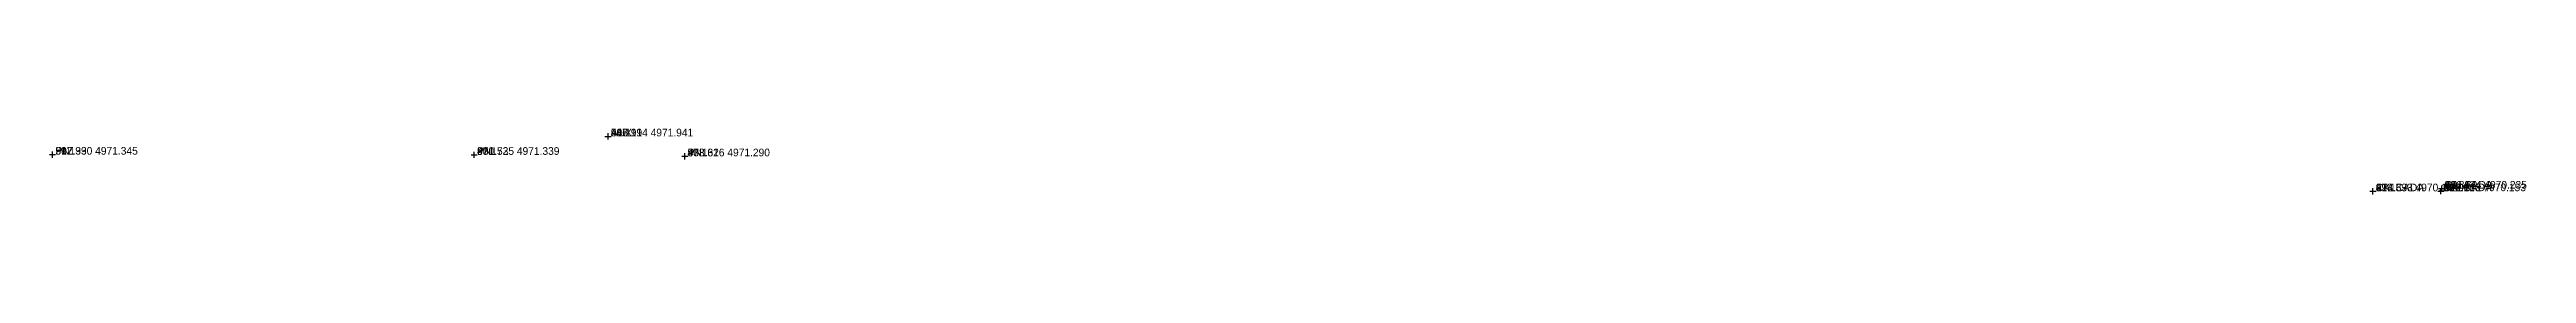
# Model space of a CAD drawing. Extents: x 886 to 1008, y 4909 to 5108.
# Drawn here: x 917.8 to 998.9, y 4970 to 4972.2 of the extents above; entities that cross this region are included whole.
import ezdxf

# ---------------------------------------------------------------- set-up
doc = ezdxf.new("R2010")
doc.units = 0
doc.linetypes.add('1', pattern=[0])
doc.layers.get('0').update_dxf_attribs({"linetype": '1'})
doc.styles.add('STD', font='txt')

msp = doc.modelspace()

# ---------------------------------------------------------------- texts
at = {"layer": 'CO_ORDS', "color": 3, "style": 'STD'}
for s, p in [(' 917.930 4971.345', (917.9304, 4971.3453, 50.1393)), (' 931.735 4971.339', (931.7352, 4971.3386, 50.1524)), (' 936.114 4971.941', (936.1143, 4971.941, 50.1993)), (' 938.626 4971.290', (938.6256, 4971.2902, 50.1313)), (' 993.893 4970.148', (993.8929, 4970.148, 47.1526)), (' 996.113 4970.153', (996.1131, 4970.1528, 47.0956)), (' 996.144 4970.235', (996.1436, 4970.2355, 46.897))]:
    msp.add_text(s, height=0.25, dxfattribs=at).set_placement(p)
at = {"layer": 'CODE', "color": 3, "style": 'STD'}
for s, p in [(' PN', (917.9304, 4971.3453, 50.1393)), (' PN', (931.7352, 4971.3386, 50.1524)), (' AUX', (936.1143, 4971.941, 50.1993)), (' PN', (938.6256, 4971.2902, 50.1313)), (' CALCADA', (993.8929, 4970.148, 47.1526)), (' CALCADA', (996.1131, 4970.1528, 47.0956)), (' CALCADA', (996.1436, 4970.2355, 46.897))]:
    msp.add_text(s, height=0.25, dxfattribs=at).set_placement(p)
at = {"layer": 'HEIGHT', "color": 3, "style": 'STD'}
for s, p in [(' 50.139', (917.9304, 4971.3453, 50.1393)), (' 50.152', (931.7352, 4971.3386, 50.1524)), (' 50.199', (936.1143, 4971.941, 50.1993)), (' 50.131', (938.6256, 4971.2902, 50.1313)), (' 47.153', (993.8929, 4970.148, 47.1526)), (' 47.096', (996.1131, 4970.1528, 47.0956)), (' 46.897', (996.1436, 4970.2355, 46.897))]:
    msp.add_text(s, height=0.25, dxfattribs=at).set_placement(p)
at = {"layer": 'PT_ID', "color": 3, "style": 'STD'}
for s, p in [(' 392', (917.9304, 4971.3453, 50.1393)), (' 470', (931.7352, 4971.3386, 50.1524)), (' 447', (936.1143, 4971.941, 50.1993)), (' 473', (938.6256, 4971.2902, 50.1313)), (' 314', (993.8929, 4970.148, 47.1526)), (' 315', (996.1131, 4970.1528, 47.0956)), (' 316', (996.1436, 4970.2355, 46.897))]:
    msp.add_text(s, height=0.25, dxfattribs=at).set_placement(p)

# ---------------------------------------------------------------- blocks, each defined once
blk = doc.blocks.new('CROSS')
at = {"color": 0}
for p, q in [((-50, 0), (50, 0)), ((0, -50), (0, 50))]:
    blk.add_line(p, q, dxfattribs=at)

# ---------------------------------------------------------------- block references
at = {"layer": 'POINT', "color": 2, "xscale": 0.002, "yscale": 0.002, "zscale": 0.002}
for p in [(936.1143, 4971.941, 50.1993), (917.9304, 4971.3453, 50.1393), (931.7352, 4971.3386, 50.1524), (938.6256, 4971.2902, 50.1313), (993.8929, 4970.148, 47.1526), (996.1131, 4970.1528, 47.0956), (996.1436, 4970.2355, 46.897)]:
    msp.add_blockref('CROSS', p, dxfattribs=at)

msp.set_redraw_order([(e.dxf.handle, doc.entitydb.next_handle()) for e in msp.query("TEXT MTEXT ATTDEF DIMENSION ARC_DIMENSION")])  # texts and dimensions are drawn at this point

doc.saveas('drawing.dxf')
